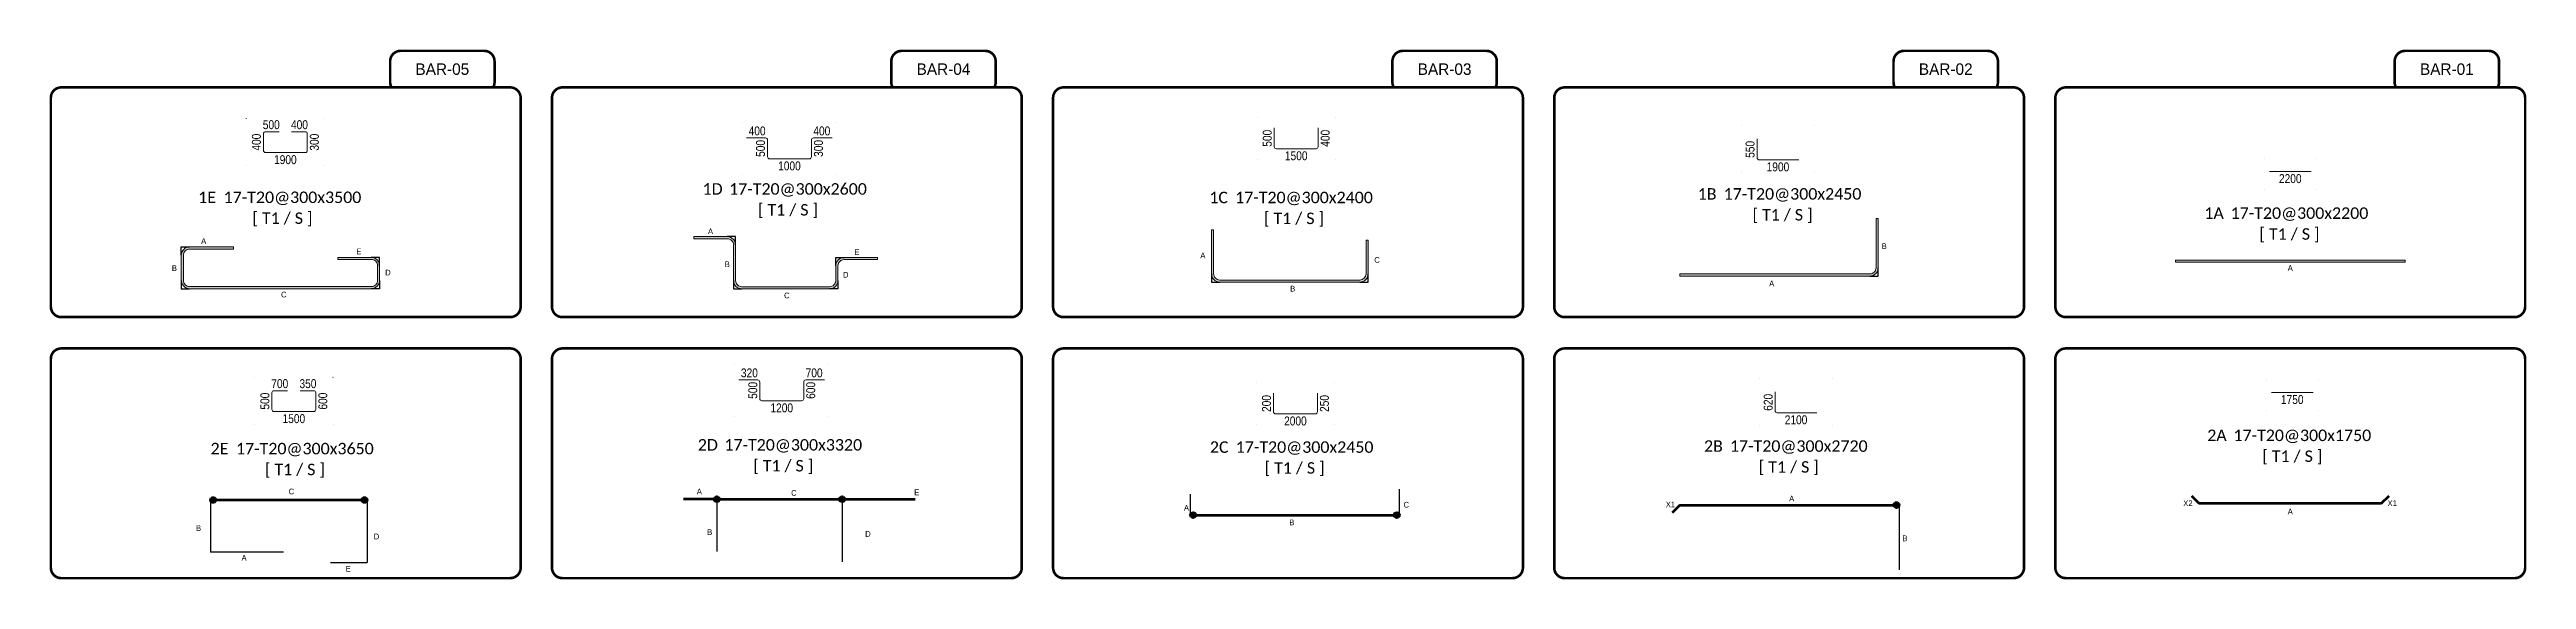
# Model space of a CAD drawing. Header units: millimetres. Extents: x -60174 to 9129, y -15592 to -3144.
# Drawn here: x -18041 to 5684, y -10592 to -5517 of the extents above; entities that cross this region are included whole.
import ezdxf
from ezdxf.enums import TextEntityAlignment as Align

# ---------------------------------------------------------------- set-up
doc = ezdxf.new("R2010")
doc.units = ezdxf.units.MM
doc.header["$LTSCALE"] = 80
doc.linetypes.add('DOT', pattern=[6.35, 0, -6.35])
for name, color, linetype, lineweight in [('S-ANNO-MARK', 2, 'Continuous', 5), ('S-RBAR-SECT', 4, 'Continuous', 9), ('S-RBAR-SECT-HTCH', 252, 'Continuous', 5), ('S-RBAR-TEXT', 3, 'Continuous', 9), ('S-REBAR-MARK', 124, 'Continuous', 9), ('S-REBAR-SHAP', 220, 'Continuous', 9), ('S-SLAB-RBAR', 6, 'Continuous', 53)]:
    doc.layers.add(name, color=color, linetype=linetype, lineweight=lineweight)
doc.styles.add('ARIAL Narrow', font='ARIALN.TTF')
doc.styles.add('ARIAL ROUNDED', font='ARLRDBD.TTF')
doc.styles.add('CALIBRI', font='calibri.ttf')

msp = doc.modelspace()

# ---------------------------------------------------------------- texts
at = {"layer": 'Defpoints', "style": 'ARIAL ROUNDED'}
for s, p in [('A', (-16564.468, -7351.914)), ('A', (-11709.59, -7257.889)), ('B', (-16844.907, -7610.538)), ('E', (-15079.063, -7450.348)), ('B', (-11549.283, -7573.685)), ('E', (-10307.965, -7457.537)), ('A', (-6993.742, -7488.663)), ('C', (-5325.383, -7531.754)), ('B', (-467.618, -7400.024)), ('A', (3421.542, -7609.689)), ('D', (-14799.361, -7653.473)), ('D', (-10414.387, -7674.447)), ('B', (-6133.212, -7807.066)), ('A', (-1545.083, -7758.403)), ('C', (-15796.986, -7863.868)), ('C', (-10978.802, -7872.759)), ('C', (-15724.49, -9750.063)), ('A', (-11816.969, -9749.652)), ('C', (-10911.223, -9763.685)), ('E', (-9734.346, -9758.11)), ('A', (-7150.886, -9906.759)), ('C', (-5045.121, -9876.616)), ('X1', (-2515.061, -9874.083)), ('A', (-1354.127, -9817.383)), ('X2', (2441.242, -9862.126)), ('A', (3421.542, -9941.978)), ('X1', (4398.335, -9862.126)), ('B', (-16613.583, -10100.105)), ('D', (-14909.126, -10180.965)), ('B', (-11717.53, -10138.857)), ('D', (-10201.926, -10156.884)), ('B', (-6141.952, -10045.752)), ('B', (-269.025, -10198.279)), ('A', (-16177.712, -10385.061)), ('E', (-15180.892, -10490.118))]:
    msp.add_text(s, height=55, dxfattribs=at).set_placement(p, align=Align.MIDDLE_CENTER)
at = {"layer": 'S-ANNO-MARK', "color": 1, "style": 'ARIAL ROUNDED'}
for s, p in [('BAR-05', (-14278.458, -5704.764)), ('BAR-04', (-9478.458, -5704.764)), ('BAR-03', (-4678.458, -5704.764)), ('BAR-02', (121.542, -5704.764)), ('BAR-01', (4921.542, -5704.764))]:
    msp.add_text(s, height=110, dxfattribs=at).set_placement(p, align=Align.MIDDLE_CENTER)

# ---------------------------------------------------------------- blocks, each defined once
blk = doc.blocks.new('*U42')
at = {"layer": 'S-SLAB-RBAR'}
h = blk.add_hatch(color=0, dxfattribs=at)
h.dxf.hatch_style = 1
edge = h.paths.add_edge_path()
edge.add_arc((-725, 0), 25, 0, 360)
h = blk.add_hatch(color=0, dxfattribs=at)
h.dxf.hatch_style = 1
edge = h.paths.add_edge_path()
edge.add_arc((725, 0), 25, 0, 360)
at = {"layer": 'Defpoints'}
for points in [[(-750, 0), (-750, -500)], [(750, 0), (750, -600)], [(-50, -500), (-750, -500)], [(400, -600), (750, -600)]]:
    blk.add_lwpolyline(points, dxfattribs=at)
at = {"layer": 'S-SLAB-RBAR', "color": 0}
blk.add_lwpolyline([(-750, 0), (750, 0)], dxfattribs=at)
for centre in [(-725, 0), (725, 0)]:
    blk.add_circle(centre, 25, dxfattribs=at)
blk = doc.blocks.new('BAR-INFO')
at = {"style": 'CALIBRI', "flags": 1}
for tag, p in [('BAR_SHAPE', (228, -345)), ('VARIABLES', (228, -545)), ('A', (228, -745)), ('B', (228, -945)), ('C', (228, -1145)), ('D', (228, -1345)), ('E', (228, -1545)), ('G', (228, -1945)), ('F', (228, -1745)), ('H', (228, -2145)), ('Y1', (228, -2345)), ('Y2', (228, -2545)), ('Y3', (228, -2745)), ('Y4', (228, -2945)), ('R1', (228, -3145)), ('R2', (228, -3345)), ('R3', (228, -3545))]:
    blk.add_attdef(tag, text='', height=110, dxfattribs=at).set_placement(p, align=Align.MIDDLE_LEFT)
at = {"layer": 'S-RBAR-TEXT', "style": 'CALIBRI'}
for tag, p in [('BAR_INFO', (1225, 55)), ('BAR_LOCATION', (783, -145))]:
    blk.add_attdef(tag, text='', height=110, dxfattribs=at).set_placement(p, align=Align.MIDDLE_CENTER)
at = {"layer": 'S-REBAR-MARK', "style": 'CALIBRI'}
blk.add_attdef('BAR_MARK', text='', height=110, dxfattribs=at).set_placement((404, 55), align=Align.MIDDLE_CENTER)
blk = doc.blocks.new('BAR-05-01')
at = {"layer": 'S-RBAR-SECT-HTCH'}
h = blk.add_hatch(color=256, dxfattribs=at)
h.dxf.hatch_style = 1
edge = h.paths.add_edge_path()
edge.add_arc((-870, 320), 60, 90, 180, ccw=False)
edge.add_line((-870, 380), (-450, 380))
edge.add_line((-450, 380), (-450, 400))
edge.add_line((-450, 400), (-870, 400))
edge.add_arc((-870, 320), 80, 90, 180)
edge.add_line((-950, 320), (-950, 80))
edge.add_arc((-870, 80), 80, 180, 270)
edge.add_line((-870, 0), (870, 0))
edge.add_arc((870, 80), 80, 270, 360)
edge.add_line((950, 80), (950, 220))
edge.add_arc((870, 220), 80, 0, 90)
edge.add_line((870, 300), (550, 300))
edge.add_line((550, 300), (550, 280))
edge.add_line((550, 280), (870, 280))
edge.add_arc((870, 220), 60, 0, 90, ccw=False)
edge.add_line((930, 220), (930, 80))
edge.add_arc((870, 80), 60, -90, 0, ccw=False)
edge.add_line((870, 20), (-870, 20))
edge.add_arc((-870, 80), 60, 180, 270, ccw=False)
edge.add_line((-930, 80), (-930, 320))
at = {"layer": 'Defpoints'}
for points in [[(-950, 320), (-950, 400), (-870, 400)], [(950, 220), (950, 300), (870, 300)], [(-950, 80), (-950, 0), (-870, 0)], [(950, 80), (950, 0), (870, 0)]]:
    blk.add_lwpolyline(points, dxfattribs=at)
at = {"layer": 'S-RBAR-SECT', "color": 0}
blk.add_lwpolyline([(-930, 320, -0.414214), (-870, 380), (-450, 380), (-450, 400), (-870, 400, 0.414214), (-950, 320), (-950, 80, 0.414214), (-870, 0), (870, 0, 0.414214), (950, 80), (950, 220, 0.414214), (870, 300), (550, 300), (550, 280), (870, 280, -0.414214), (930, 220), (930, 80, -0.414214), (870, 20), (-870, 20, -0.414214), (-930, 80)], format="xyb", close=True, dxfattribs=at)
blk = doc.blocks.new('SHAPE-05')
at = {"layer": 'Defpoints', "linetype": 'DOT', "ltscale": 100}
blk.add_lwpolyline([(-375, -125), (375, -125), (375, 325), (-375, 325)], close=True, dxfattribs=at)
at = {"layer": 'S-REBAR-SHAP'}
blk.add_lwpolyline([(-60, 200), (-190, 200, 0.4142136), (-210, 180), (-210, 20, 0.4142136), (-190, 0), (190, 0, 0.4142136), (210, 20), (210, 180, 0.4142136), (190, 200), (60, 200)], format="xyb", dxfattribs=at)
at = {"layer": 'S-RBAR-TEXT', "style": 'ARIAL Narrow'}
for tag, p in [('A', (-135, 267.5)), ('E', (135, 267.5)), ('C', (0, -67.5))]:
    blk.add_attdef(tag, text='', height=85, dxfattribs=at).set_placement(p, align=Align.MIDDLE_CENTER)
for tag, p in [('B', (-277.5, 100)), ('D', (277.5, 100))]:
    blk.add_attdef(tag, text='', height=85, rotation=90, dxfattribs=at).set_placement(p, align=Align.MIDDLE_CENTER)
blk = doc.blocks.new('*U40')
at = {"layer": 'S-SLAB-RBAR'}
h = blk.add_hatch(color=0, dxfattribs=at)
h.dxf.hatch_style = 1
edge = h.paths.add_edge_path()
edge.add_arc((-750, 0), 25, 0, 360)
h = blk.add_hatch(color=0, dxfattribs=at)
h.dxf.hatch_style = 1
edge = h.paths.add_edge_path()
edge.add_arc((450, 0), 25, 0, 360)
at = {"layer": 'Defpoints'}
for points in [[(-750, 0), (-750, -500)], [(450, 0), (450, -600)]]:
    blk.add_lwpolyline(points, dxfattribs=at)
at = {"layer": 'S-SLAB-RBAR', "color": 0}
for points in [[(-750, 0), (-1070, 0)], [(-750, 0), (450, 0)], [(450, 0), (1150, 0)]]:
    blk.add_lwpolyline(points, dxfattribs=at)
for centre in [(-750, 0), (450, 0)]:
    blk.add_circle(centre, 25, dxfattribs=at)
blk = doc.blocks.new('*U69')
at = {"layer": 'S-RBAR-SECT-HTCH'}
h = blk.add_hatch(color=256, dxfattribs=at)
h.dxf.hatch_style = 1
edge = h.paths.add_edge_path()
edge.add_line((-691, 500), (-1011, 500))
edge.add_line((-1011, 500), (-1011, 480))
edge.add_line((-1011, 480), (-691, 480))
edge.add_arc((-691, 420), 60, 0, 90, ccw=False)
edge.add_line((-631, 420), (-631, 80))
edge.add_arc((-551, 80), 80, 180, 270)
edge.add_line((-551, 0), (289, 0))
edge.add_arc((289, 80), 80, 270, 360)
edge.add_line((369, 80), (369, 220))
edge.add_arc((429, 220), 60, 90, 180, ccw=False)
edge.add_line((429, 280), (749, 280))
edge.add_line((749, 280), (749, 300))
edge.add_line((749, 300), (429, 300))
edge.add_arc((429, 220), 80, 90, 180)
edge.add_line((349, 220), (349, 80))
edge.add_arc((289, 80), 60, -90, 0, ccw=False)
edge.add_line((289, 20), (-551, 20))
edge.add_arc((-551, 80), 60, 180, 270, ccw=False)
edge.add_line((-611, 80), (-611, 420))
edge.add_arc((-691, 420), 80, 0, 90)
at = {"layer": 'Defpoints'}
for points in [[(-611, 420), (-611, 500), (-691, 500)], [(349, 220), (349, 300), (429, 300)], [(-631, 80), (-631, 0), (-551, 0)], [(369, 80), (369, 0), (289, 0)]]:
    blk.add_lwpolyline(points, dxfattribs=at)
at = {"layer": 'S-RBAR-SECT', "color": 0}
blk.add_lwpolyline([(-691, 500), (-1011, 500), (-1011, 480), (-691, 480, -0.414214), (-631, 420), (-631, 80, 0.414214), (-551, 0), (289, 0, 0.414214), (369, 80), (369, 220, -0.414214), (429, 280), (749, 280), (749, 300), (429, 300, 0.414214), (349, 220), (349, 80, -0.414214), (289, 20), (-551, 20, -0.414214), (-611, 80), (-611, 420, 0.414214)], format="xyb", close=True, dxfattribs=at)
blk = doc.blocks.new('SHAPE-04')
at = {"layer": 'Defpoints', "linetype": 'DOT', "ltscale": 100}
blk.add_lwpolyline([(-450, -150), (450, -150), (450, 350), (-450, 350)], close=True, dxfattribs=at)
at = {"layer": 'S-REBAR-SHAP'}
blk.add_lwpolyline([(-410, 200), (-230, 200, -0.4142136), (-210, 180), (-210, 20, 0.4142136), (-190, 0), (190, 0, 0.4142136), (210, 20), (210, 180, -0.4142136), (230, 200), (410, 200)], format="xyb", dxfattribs=at)
at = {"layer": 'S-RBAR-TEXT', "style": 'ARIAL Narrow'}
for tag, p in [('A', (-310, 267.5)), ('E', (310, 267.5)), ('C', (0, -67.5))]:
    blk.add_attdef(tag, text='', height=85, dxfattribs=at).set_placement(p, align=Align.MIDDLE_CENTER)
for tag, p in [('B', (-277.5, 100)), ('D', (277.5, 100))]:
    blk.add_attdef(tag, text='', height=85, rotation=90, dxfattribs=at).set_placement(p, align=Align.MIDDLE_CENTER)
blk = doc.blocks.new('*U2')
at = {"layer": 'S-SLAB-RBAR'}
h = blk.add_hatch(color=0, dxfattribs=at)
h.dxf.hatch_style = 1
edge = h.paths.add_edge_path()
edge.add_arc((-206, 0), 25, 0, 360)
h = blk.add_hatch(color=0, dxfattribs=at)
h.dxf.hatch_style = 1
edge = h.paths.add_edge_path()
edge.add_arc((1744, 0), 25, 0, 360)
at = {"layer": 'Defpoints'}
for points in [[(1769, 0), (1769, 250)], [(-231, 0), (-231, 200)]]:
    blk.add_lwpolyline(points, dxfattribs=at)
at = {"layer": 'S-SLAB-RBAR', "color": 0}
blk.add_lwpolyline([(-231, 0), (1769, 0)], dxfattribs=at)
for centre in [(-206, 0), (1744, 0)]:
    blk.add_circle(centre, 25, dxfattribs=at)
blk = doc.blocks.new('BAR-03-01')
at = {"layer": 'S-RBAR-SECT-HTCH'}
h = blk.add_hatch(color=256, dxfattribs=at)
h.dxf.hatch_style = 1
edge = h.paths.add_edge_path()
edge.add_line((750, 400), (750, 80))
edge.add_arc((670, 80), 80, -90, 0, ccw=False)
edge.add_line((670, 0), (-670, 0))
edge.add_arc((-670, 80), 80, 180, 270, ccw=False)
edge.add_line((-750, 80), (-750, 500))
edge.add_line((-750, 500), (-730, 500))
edge.add_line((-730, 500), (-730, 80))
edge.add_arc((-670, 80), 60, 180, 270)
edge.add_line((-670, 20), (670, 20))
edge.add_arc((670, 80), 60, 270, 360)
edge.add_line((730, 80), (730, 400))
edge.add_line((730, 400), (750, 400))
at = {"layer": 'Defpoints'}
for points in [[(-750, 80), (-750, 0), (-670, 0)], [(670, 0), (750, 0), (750, 80)]]:
    blk.add_lwpolyline(points, dxfattribs=at)
at = {"layer": 'S-RBAR-SECT', "color": 0}
blk.add_lwpolyline([(750, 400), (750, 80, -0.414214), (670, 0), (-670, 0, -0.414214), (-750, 80), (-750, 500), (-730, 500), (-730, 80, 0.414214), (-670, 20), (670, 20, 0.414214), (730, 80), (730, 400)], format="xyb", close=True, dxfattribs=at)
blk = doc.blocks.new('*U80')
at = {"layer": 'Defpoints', "linetype": 'DOT', "ltscale": 100}
blk.add_lwpolyline([(-375, -200), (375, -200), (375, 200), (-375, 200)], close=True, dxfattribs=at)
at = {"layer": 'S-REBAR-SHAP'}
blk.add_lwpolyline([(-210, 100), (-210, -80, 0.4142136), (-190, -100), (190, -100, 0.4142136), (210, -80), (210, 100)], format="xyb", dxfattribs=at)
at = {"layer": 'S-RBAR-TEXT', "style": 'ARIAL Narrow'}
for tag, p in [('A', (-277.5, 0)), ('C', (277.5, 0))]:
    blk.add_attdef(tag, text='', height=85, rotation=90, dxfattribs=at).set_placement(p, align=Align.MIDDLE_CENTER)
blk.add_attdef('B', text='', height=85, dxfattribs=at).set_placement((0, -167.5), align=Align.MIDDLE_CENTER)
blk = doc.blocks.new('*U8')
at = {"layer": 'S-SLAB-RBAR'}
h = blk.add_hatch(color=0, dxfattribs=at)
h.dxf.hatch_style = 1
edge = h.paths.add_edge_path()
edge.add_arc((977, 0), 25, 0, 360)
at = {"layer": 'Defpoints'}
blk.add_lwpolyline([(1002, 0), (1002, -620)], dxfattribs=at)
at = {"layer": 'S-SLAB-RBAR', "color": 0}
blk.add_lwpolyline([(-1169, -71), (-1098, 0), (1002, 0)], dxfattribs=at)
blk.add_circle((977, 0), 25, dxfattribs=at)
blk = doc.blocks.new('*U12')
at = {"layer": 'S-RBAR-SECT-HTCH'}
h = blk.add_hatch(color=256, dxfattribs=at)
h.dxf.hatch_style = 1
edge = h.paths.add_edge_path()
edge.add_line((-677, 20), (1143, 20))
edge.add_arc((1143, 80), 60, 270, 360)
edge.add_line((1203, 80), (1203, 550))
edge.add_line((1203, 550), (1223, 550))
edge.add_line((1223, 550), (1223, 80))
edge.add_arc((1143, 80), 80, -90, 0, ccw=False)
edge.add_line((1143, 0), (-677, 0))
edge.add_line((-677, 0), (-677, 20))
at = {"layer": 'Defpoints'}
blk.add_lwpolyline([(1143, 0), (1223, 0), (1223, 80)], dxfattribs=at)
at = {"layer": 'S-RBAR-SECT', "color": 0}
blk.add_lwpolyline([(-677, 20), (1143, 20, 0.414214), (1203, 80), (1203, 550), (1223, 550), (1223, 80, -0.414214), (1143, 0), (-677, 0)], format="xyb", close=True, dxfattribs=at)
blk = doc.blocks.new('*U79')
at = {"layer": 'Defpoints', "linetype": 'DOT', "ltscale": 100}
blk.add_lwpolyline([(-350, -225), (350, -225), (350, 225), (-350, 225)], close=True, dxfattribs=at)
at = {"layer": 'S-REBAR-SHAP'}
blk.add_lwpolyline([(200, -100), (-180, -100, -0.4142136), (-200, -80), (-200, 100)], format="xyb", dxfattribs=at)
at = {"layer": 'S-RBAR-TEXT', "style": 'ARIAL Narrow'}
blk.add_attdef('B', text='', height=85, rotation=90, dxfattribs=at).set_placement((-267.5, 0), align=Align.MIDDLE_CENTER)
blk.add_attdef('A', text='', height=85, dxfattribs=at).set_placement((0, -167.5), align=Align.MIDDLE_CENTER)
blk = doc.blocks.new('*U7')
at = {"layer": 'S-SLAB-RBAR', "color": 0}
for p, q in [((-1071, 71), (-1000, 0)), ((750, 0), (821, 71))]:
    blk.add_line(p, q, dxfattribs=at)
blk.add_lwpolyline([(-1000, 0), (750, 0)], dxfattribs=at)
blk = doc.blocks.new('*U10')
at = {"layer": 'S-RBAR-SECT-HTCH'}
h = blk.add_hatch(color=256, dxfattribs=at)
h.dxf.hatch_style = 1
h.paths.add_polyline_path([(1133, 20), (1133, 0), (-1067, 0), (-1067, 20)])
at = {"layer": 'S-RBAR-SECT', "color": 0}
blk.add_lwpolyline([(1133, 20), (1133, 0), (-1067, 0), (-1067, 20)], close=True, dxfattribs=at)
blk = doc.blocks.new('SHAPE-01')
at = {"layer": 'Defpoints', "linetype": 'DOT', "ltscale": 100}
blk.add_lwpolyline([(-250, -175), (250, -175), (250, 125), (-250, 125)], close=True, dxfattribs=at)
at = {"layer": 'S-REBAR-SHAP'}
blk.add_lwpolyline([(200, 0), (-200, 0)], dxfattribs=at)
at = {"layer": 'S-RBAR-TEXT', "style": 'ARIAL Narrow'}
blk.add_attdef('A', text='', height=85, dxfattribs=at).set_placement((0, -67.5), align=Align.MIDDLE_CENTER)

# ---------------------------------------------------------------- linework, layer by layer
at = {"layer": 'S-ANNO-MARK', "color": 251, "const_width": 25}
for points in [[(-13791.855, -5879.764, 0.131652498), (-13778.458, -5829.764), (-13778.458, -5629.764, 0.414213562), (-13878.458, -5529.764), (-14678.458, -5529.764, 0.414213562), (-14778.458, -5629.764), (-14778.458, -5829.764, 0.131652498), (-14765.06, -5879.764, 0.131652498)], [(-8991.855, -5879.764, 0.131652498), (-8978.458, -5829.764), (-8978.458, -5629.764, 0.414213562), (-9078.458, -5529.764), (-9878.458, -5529.764, 0.414213562), (-9978.458, -5629.764), (-9978.458, -5829.764, 0.131652498), (-9965.06, -5879.764, 0.131652498)], [(-4191.855, -5879.764, 0.131652498), (-4178.458, -5829.764), (-4178.458, -5629.764, 0.414213562), (-4278.458, -5529.764), (-5078.458, -5529.764, 0.414213562), (-5178.458, -5629.764), (-5178.458, -5829.764, 0.131652498), (-5165.06, -5879.764, 0.131652498)], [(608.145, -5879.764, 0.131652498), (621.542, -5829.764), (621.542, -5629.764, 0.414213562), (521.542, -5529.764), (-278.458, -5529.764, 0.414213562), (-378.458, -5629.764), (-378.458, -5829.764, 0.131652498), (-365.06, -5879.764, 0.131652498)], [(5408.145, -5879.764, 0.131652498), (5421.542, -5829.764), (5421.542, -5629.764, 0.414213562), (5321.542, -5529.764), (4521.542, -5529.764, 0.414213562), (4421.542, -5629.764), (4421.542, -5829.764, 0.131652498), (4434.94, -5879.764, 0.131652498)]]:
    msp.add_lwpolyline(points, format="xyb", dxfattribs=at)
for points in [[(-13628.458, -5879.764), (-17928.458, -5879.764, 0.414213562), (-18028.458, -5979.764), (-18028.458, -7979.764, 0.414213562), (-17928.458, -8079.764), (-13628.458, -8079.764, 0.414213562), (-13528.458, -7979.764), (-13528.458, -5979.764, 0.414213562)], [(-8828.458, -5879.764), (-13128.458, -5879.764, 0.414213562), (-13228.458, -5979.764), (-13228.458, -7979.764, 0.414213562), (-13128.458, -8079.764), (-8828.458, -8079.764, 0.414213562), (-8728.458, -7979.764), (-8728.458, -5979.764, 0.414213562)], [(-4028.458, -5879.764), (-8328.458, -5879.764, 0.414213562), (-8428.458, -5979.764), (-8428.458, -7979.764, 0.414213562), (-8328.458, -8079.764), (-4028.458, -8079.764, 0.414213562), (-3928.458, -7979.764), (-3928.458, -5979.764, 0.414213562)], [(771.542, -5879.764), (-3528.458, -5879.764, 0.414213562), (-3628.458, -5979.764), (-3628.458, -7979.764, 0.414213562), (-3528.458, -8079.764), (771.542, -8079.764, 0.414213562), (871.542, -7979.764), (871.542, -5979.764, 0.414213562)], [(5571.542, -5879.764), (1271.542, -5879.764, 0.414213562), (1171.542, -5979.764), (1171.542, -7979.764, 0.414213562), (1271.542, -8079.764), (5571.542, -8079.764, 0.414213562), (5671.542, -7979.764), (5671.542, -5979.764, 0.414213562)], [(-13628.458, -8379.764), (-17928.458, -8379.764, 0.414213562), (-18028.458, -8479.764), (-18028.458, -10479.764, 0.414213562), (-17928.458, -10579.764), (-13628.458, -10579.764, 0.414213562), (-13528.458, -10479.764), (-13528.458, -8479.764, 0.414213562)], [(-8828.458, -8379.764), (-13128.458, -8379.764, 0.414213562), (-13228.458, -8479.764), (-13228.458, -10479.764, 0.414213562), (-13128.458, -10579.764), (-8828.458, -10579.764, 0.414213562), (-8728.458, -10479.764), (-8728.458, -8479.764, 0.414213562)], [(-4028.458, -8379.764), (-8328.458, -8379.764, 0.414213562), (-8428.458, -8479.764), (-8428.458, -10479.764, 0.414213562), (-8328.458, -10579.764), (-4028.458, -10579.764, 0.414213562), (-3928.458, -10479.764), (-3928.458, -8479.764, 0.414213562)], [(771.542, -8379.764), (-3528.458, -8379.764, 0.414213562), (-3628.458, -8479.764), (-3628.458, -10479.764, 0.414213562), (-3528.458, -10579.764), (771.542, -10579.764, 0.414213562), (871.542, -10479.764), (871.542, -8479.764, 0.414213562)], [(5571.542, -8379.764), (1271.542, -8379.764, 0.414213562), (1171.542, -8479.764), (1171.542, -10479.764, 0.414213562), (1271.542, -10579.764), (5571.542, -10579.764, 0.414213562), (5671.542, -10479.764), (5671.542, -8479.764, 0.414213562)]]:
    msp.add_lwpolyline(points, format="xyb", close=True, dxfattribs=at)

# ---------------------------------------------------------------- block references
at = {"layer": 'S-RBAR-SECT', "color": 1}
msp.add_blockref('*U69', (-10858.777, -7808.788), dxfattribs=at)
at = {"layer": 'S-RBAR-SECT'}
for name, p in [('BAR-03-01', (-6161.101, -7744.44)), ('*U12', (-1748.573, -7686.649)), ('*U10', (3389.008, -7553.803))]:
    msp.add_blockref(name, p, dxfattribs=at)
at = {"layer": 'S-RBAR-SECT', "color": 31, "true_color": 0xfecc66}
msp.add_blockref('BAR-05-01', (-15829.092, -7807.552), dxfattribs=at)
at = {"layer": 'S-REBAR-MARK'}
ref = msp.add_blockref('BAR-INFO', (-16625.997, -6987.321), dxfattribs=at)
ref.add_attrib('BAR_MARK', '1E', dxfattribs={"height": 110, "style": 'CALIBRI'}).set_placement((-16531.947, -6932.321), align=Align.MIDDLE_CENTER)
ref.add_attrib('BAR_INFO', '17-T20@300x3500', dxfattribs={"layer": 'S-RBAR-TEXT', "height": 110, "style": 'CALIBRI'}).set_placement((-15714.132, -6932.321), align=Align.MIDDLE_CENTER)
ref.add_attrib('BAR_LOCATION', '[ T1 / S ]', dxfattribs={"layer": 'S-RBAR-TEXT', "height": 110, "style": 'CALIBRI'}).set_placement((-15809.833, -7132.321), align=Align.MIDDLE_CENTER)
ref = msp.add_blockref('BAR-INFO', (-11783.926, -6907.298), dxfattribs=at)
ref.add_attrib('BAR_MARK', '1D', dxfattribs={"height": 110, "style": 'CALIBRI'}).set_placement((-11689.876, -6852.298), align=Align.MIDDLE_CENTER)
ref.add_attrib('BAR_INFO', '17-T20@300x2600', dxfattribs={"layer": 'S-RBAR-TEXT', "height": 110, "style": 'CALIBRI'}).set_placement((-10872.062, -6852.298), align=Align.MIDDLE_CENTER)
ref.add_attrib('BAR_LOCATION', '[ T1 / S ]', dxfattribs={"layer": 'S-RBAR-TEXT', "height": 110, "style": 'CALIBRI'}).set_placement((-10967.762, -7052.298), align=Align.MIDDLE_CENTER)
ref = msp.add_blockref('BAR-INFO', (-6937.094, -6988.88), dxfattribs=at)
ref.add_attrib('BAR_MARK', '1C', dxfattribs={"height": 110, "style": 'CALIBRI'}).set_placement((-6843.044, -6933.88), align=Align.MIDDLE_CENTER)
ref.add_attrib('BAR_INFO', '17-T20@300x2400', dxfattribs={"layer": 'S-RBAR-TEXT', "height": 110, "style": 'CALIBRI'}).set_placement((-6025.229, -6933.88), align=Align.MIDDLE_CENTER)
ref.add_attrib('BAR_LOCATION', '[ T1 / S ]', dxfattribs={"layer": 'S-RBAR-TEXT', "height": 110, "style": 'CALIBRI'}).set_placement((-6120.929, -7133.88), align=Align.MIDDLE_CENTER)
ref = msp.add_blockref('BAR-INFO', (-2257.91, -6954.747), dxfattribs=at)
ref.add_attrib('BAR_MARK', '1B', dxfattribs={"height": 110, "style": 'CALIBRI'}).set_placement((-2163.86, -6899.747), align=Align.MIDDLE_CENTER)
ref.add_attrib('BAR_INFO', '17-T20@300x2450', dxfattribs={"layer": 'S-RBAR-TEXT', "height": 110, "style": 'CALIBRI'}).set_placement((-1346.045, -6899.747), align=Align.MIDDLE_CENTER)
ref.add_attrib('BAR_LOCATION', '[ T1 / S ]', dxfattribs={"layer": 'S-RBAR-TEXT', "height": 110, "style": 'CALIBRI'}).set_placement((-1441.745, -7099.747), align=Align.MIDDLE_CENTER)
ref = msp.add_blockref('BAR-INFO', (2597.958, -7138.811), dxfattribs=at)
ref.add_attrib('BAR_MARK', '1A', dxfattribs={"height": 110, "style": 'CALIBRI'}).set_placement((2692.008, -7083.811), align=Align.MIDDLE_CENTER)
ref.add_attrib('BAR_INFO', '17-T20@300x2200', dxfattribs={"layer": 'S-RBAR-TEXT', "height": 110, "style": 'CALIBRI'}).set_placement((3509.822, -7083.811), align=Align.MIDDLE_CENTER)
ref.add_attrib('BAR_LOCATION', '[ T1 / S ]', dxfattribs={"layer": 'S-RBAR-TEXT', "height": 110, "style": 'CALIBRI'}).set_placement((3414.122, -7283.811), align=Align.MIDDLE_CENTER)
ref = msp.add_blockref('BAR-INFO', (-11829.315, -9357.966), dxfattribs=at)
ref.add_attrib('BAR_MARK', '2D', dxfattribs={"height": 110, "style": 'CALIBRI'}).set_placement((-11735.265, -9302.966), align=Align.MIDDLE_CENTER)
ref.add_attrib('BAR_INFO', '17-T20@300x3320', dxfattribs={"layer": 'S-RBAR-TEXT', "height": 110, "style": 'CALIBRI'}).set_placement((-10917.45, -9302.966), align=Align.MIDDLE_CENTER)
ref.add_attrib('BAR_LOCATION', '[ T1 / S ]', dxfattribs={"layer": 'S-RBAR-TEXT', "height": 110, "style": 'CALIBRI'}).set_placement((-11013.151, -9502.966), align=Align.MIDDLE_CENTER)
ref = msp.add_blockref('BAR-INFO', (2625.466, -9267.096), dxfattribs=at)
ref.add_attrib('BAR_MARK', '2A', dxfattribs={"height": 110, "style": 'CALIBRI'}).set_placement((2719.516, -9212.096), align=Align.MIDDLE_CENTER)
ref.add_attrib('BAR_INFO', '17-T20@300x1750', dxfattribs={"layer": 'S-RBAR-TEXT', "height": 110, "style": 'CALIBRI'}).set_placement((3537.33, -9212.096), align=Align.MIDDLE_CENTER)
ref.add_attrib('BAR_LOCATION', '[ T1 / S ]', dxfattribs={"layer": 'S-RBAR-TEXT', "height": 110, "style": 'CALIBRI'}).set_placement((3441.63, -9412.096), align=Align.MIDDLE_CENTER)
ref = msp.add_blockref('BAR-INFO', (-16507.187, -9394.067), dxfattribs=at)
ref.add_attrib('BAR_MARK', '2E', dxfattribs={"height": 110, "style": 'CALIBRI'}).set_placement((-16413.137, -9339.067), align=Align.MIDDLE_CENTER)
ref.add_attrib('BAR_INFO', '17-T20@300x3650', dxfattribs={"layer": 'S-RBAR-TEXT', "height": 110, "style": 'CALIBRI'}).set_placement((-15595.323, -9339.067), align=Align.MIDDLE_CENTER)
ref.add_attrib('BAR_LOCATION', '[ T1 / S ]', dxfattribs={"layer": 'S-RBAR-TEXT', "height": 110, "style": 'CALIBRI'}).set_placement((-15691.023, -9539.067), align=Align.MIDDLE_CENTER)
ref = msp.add_blockref('BAR-INFO', (-6931.425, -9379.52), dxfattribs=at)
ref.add_attrib('BAR_MARK', '2C', dxfattribs={"height": 110, "style": 'CALIBRI'}).set_placement((-6837.375, -9324.52), align=Align.MIDDLE_CENTER)
ref.add_attrib('BAR_INFO', '17-T20@300x2450', dxfattribs={"layer": 'S-RBAR-TEXT', "height": 110, "style": 'CALIBRI'}).set_placement((-6019.561, -9324.52), align=Align.MIDDLE_CENTER)
ref.add_attrib('BAR_LOCATION', '[ T1 / S ]', dxfattribs={"layer": 'S-RBAR-TEXT', "height": 110, "style": 'CALIBRI'}).set_placement((-6115.261, -9524.52), align=Align.MIDDLE_CENTER)
ref = msp.add_blockref('BAR-INFO', (-2197.797, -9369.85), dxfattribs=at)
ref.add_attrib('BAR_MARK', '2B', dxfattribs={"height": 110, "style": 'CALIBRI'}).set_placement((-2103.747, -9314.85), align=Align.MIDDLE_CENTER)
ref.add_attrib('BAR_INFO', '17-T20@300x2720', dxfattribs={"layer": 'S-RBAR-TEXT', "height": 110, "style": 'CALIBRI'}).set_placement((-1285.932, -9314.85), align=Align.MIDDLE_CENTER)
ref.add_attrib('BAR_LOCATION', '[ T1 / S ]', dxfattribs={"layer": 'S-RBAR-TEXT', "height": 110, "style": 'CALIBRI'}).set_placement((-1381.632, -9514.85), align=Align.MIDDLE_CENTER)
at = {"layer": 'S-REBAR-SHAP'}
for name, p, values in [('*U80', (-6099.833, -6366.898), {'A': '500', 'B': '1500', 'C': '400'}), ('SHAPE-05', (-15782.099, -6504.21), {'A': '500', 'B': '400', 'C': '1900', 'D': '300', 'E': '400'}), ('SHAPE-04', (-10953.73, -6564.202), {'A': '400', 'B': '500', 'C': '1000', 'D': '300', 'E': '400'}), ('*U79', (-1485.509, -6473.442), {'A': '1900', 'B': '550'}), ('SHAPE-01', (3421.542, -6685.974), {'A': '2200'}), ('SHAPE-04', (-11027.534, -8881.448), {'A': '320', 'B': '500', 'C': '1200', 'D': '600', 'E': '700'}), ('SHAPE-05', (-15700.808, -8984.483), {'A': '700', 'B': '500', 'C': '1500', 'D': '600', 'E': '350'}), ('*U80', (-6107.333, -8907.003), {'A': '200', 'B': '2000', 'C': '250'}), ('*U79', (-1312.111, -8895.733), {'A': '2100', 'B': '620'}), ('SHAPE-01', (3440.481, -8801.411), {'A': '1750'})]:
    msp.add_blockref(name, p, dxfattribs=at).add_auto_attribs(values)
at = {"layer": 'S-SLAB-RBAR', "color": 51, "true_color": 0xf7f281}
msp.add_blockref('*U2', (-6881, -9976.154), dxfattribs=at)
at = {"layer": 'S-SLAB-RBAR', "color": 1}
for name, p in [('*U42', (-15749.071, -9831.017)), ('*U40', (-10899.963, -9824.223))]:
    msp.add_blockref(name, p, dxfattribs=at)
at = {"layer": 'S-SLAB-RBAR', "color": 215, "true_color": 0xa953a0}
msp.add_blockref('*U8', (-1327.689, -9879.806), dxfattribs=at)
at = {"layer": 'S-SLAB-RBAR'}
msp.add_blockref('*U7', (3546.542, -9861.505), dxfattribs=at)

msp.set_redraw_order([(e.dxf.handle, doc.entitydb.next_handle()) for e in msp.query("TEXT MTEXT ATTDEF DIMENSION ARC_DIMENSION")])  # texts and dimensions are drawn at this point

doc.saveas('drawing.dxf')
